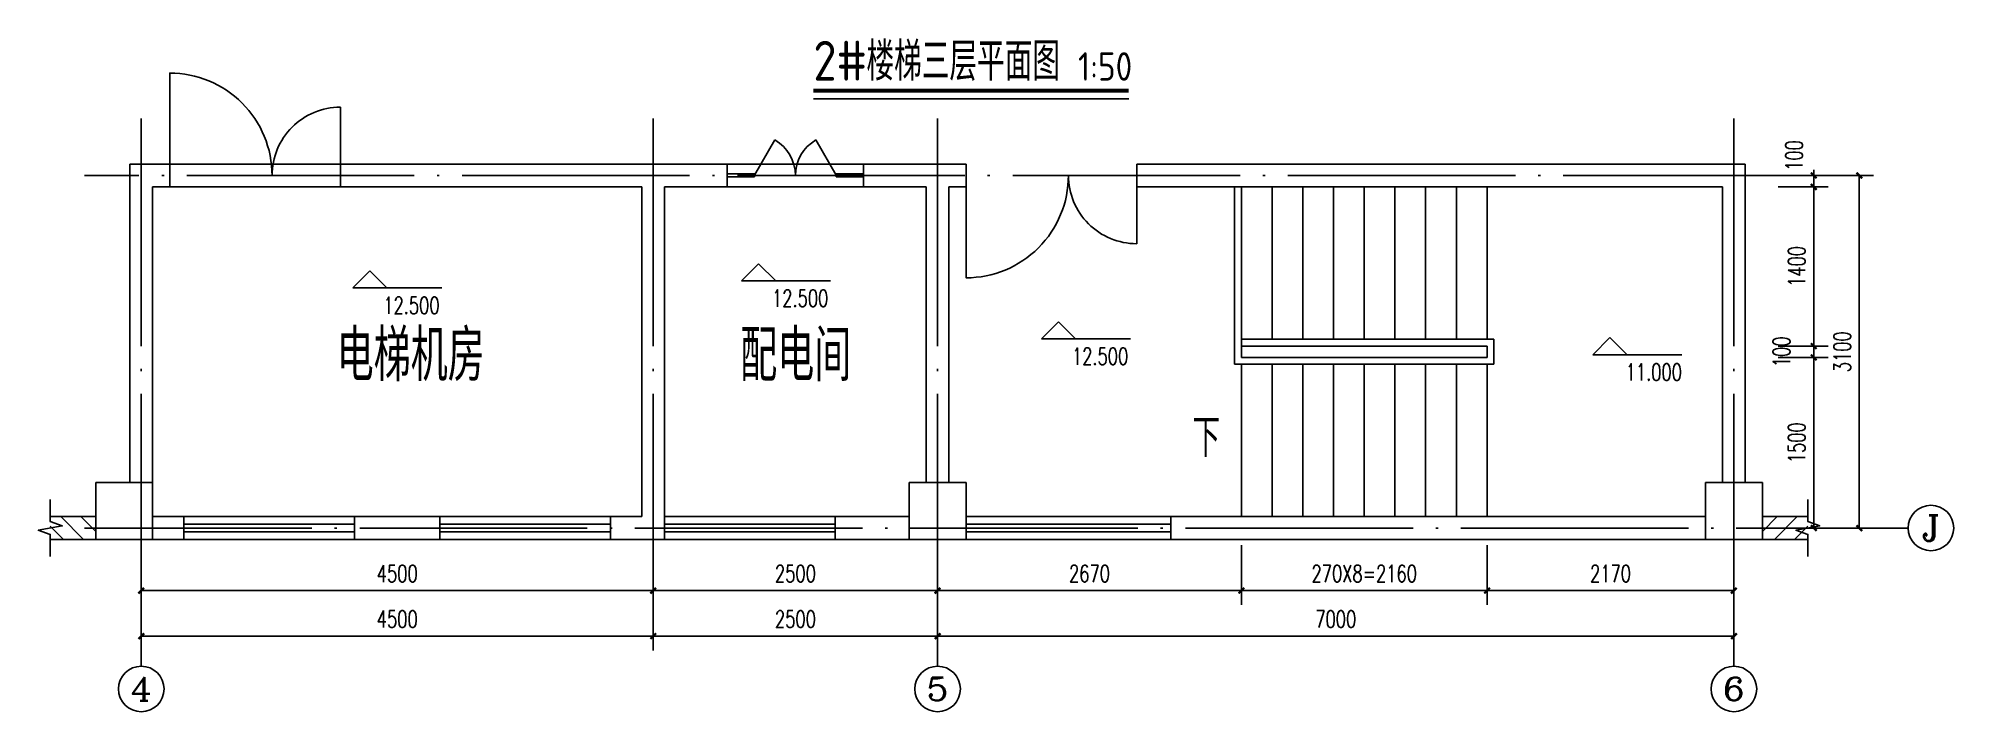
# Model space of a CAD drawing. Extents: x -4747 to 1060961, y -766984 to 396631.
# Drawn here: x 399747 to 416584, y -410476 to -404556 of the extents above; entities that cross this region are included whole.
import ezdxf
from ezdxf.enums import TextEntityAlignment as Align

# ---------------------------------------------------------------- set-up
doc = ezdxf.new("R2010")
doc.units = 0
doc.header["$LTSCALE"] = 1000
doc.header["$MEASUREMENT"] = 0
doc.linetypes.add('DOTE', pattern=[2.42, 2, -0.2, 0.02, -0.2])
doc.layers.get('0').update_dxf_attribs({"linetype": 'CONTINUOUS'})
doc.layers.get('DEFPOINTS').update_dxf_attribs({"linetype": 'CONTINUOUS'})
for name, color, linetype in [('AXIS', 3, 'CONTINUOUS'), ('AXIS_TEXT', 7, 'CONTINUOUS'), ('COLUMN', 9, 'CONTINUOUS'), ('DIM_ELEV', 3, 'CONTINUOUS'), ('DIM_SYMB', 3, 'CONTINUOUS'), ('DOTE', 1, 'DOTE'), ('PUB_DIM', 3, 'CONTINUOUS'), ('PUB_HATCH', 8, 'CONTINUOUS'), ('PUB_TEXT', 7, 'CONTINUOUS'), ('STAIR', 2, 'CONTINUOUS'), ('WALL', 6, 'CONTINUOUS'), ('WINDOW', 4, 'CONTINUOUS')]:
    doc.layers.add(name, color=color, linetype=linetype)
doc.styles.add('_TCH_AXIS', font='COMPLEX', dxfattribs={"bigfont": 'GBCBIG'})
doc.styles.add('_TCH_DIM', font='SIMPLEX', dxfattribs={"bigfont": 'GBCBIG'})
doc.styles.add('DIM_FONT', font='SIMPLEX', dxfattribs={"width": 0.7, "bigfont": 'GBCBIG'})
doc.styles.get("Standard").update_dxf_attribs({"font": 'gbenor.shx', "bigfont": 'gbcbig.shx'})
doc.dimstyles.new('DIMN50', dxfattribs={"dimscale": 0.5, "dimtxt": 300, "dimasz": 100, "dimexe": 250, "dimexo": 300, "dimgap": 150, "dimtad": 1, "dimdec": 0, "dimzin": 0, "dimtxsty": 'DIM_FONT', "dimblk": 'ARCHTICK', "dimcen": 0.09, "dimclrt": 7, "dimazin": 3, "dimtfac": 1, "dimtdec": 0, "dimtix": 1, "dimtmove": 0, "dimatfit": 3, "dimtolj": 1, "dimtzin": 0})

msp = doc.modelspace()

# ---------------------------------------------------------------- texts
at = {"layer": 'AXIS_TEXT', "style": '_TCH_AXIS'}
for s, height, width, p, p2 in [('J', 228.6, 1.353234, (416302.7, -408975.9), (416464.5, -408975.9)), ('4', 206, 1.2007, (400557.1, -410379.4), (400746.7, -410379.4)), ('5', 204, 1.382409, (407556, -410378.4), (407747.8, -410378.4)), ('6', 204, 1.395753, (414556, -410378.4), (414747.8, -410378.4))]:
    msp.add_text(s, height=height, dxfattribs=dict(at, width=width)).set_placement(p, p2, align=Align.FIT)
at = {"layer": 'PUB_TEXT'}
for s, height, p in [('2#', 350, (406559.8, -404928.4)), ('楼梯三层平面图', 337.59, (407026.5, -404928.4)), ('1:50', 250, (408885.9, -404928.4)), ('电梯机房', 452.13, (402369.1, -407570.6)), ('配电间', 452.13, (405916.5, -407570.6))]:
    msp.add_text(s, height=height, dxfattribs=at).set_placement(p)
at = {"layer": 'PUB_TEXT', "style": '_TCH_DIM', "width": 0.705882}
for s, p in [('12.500', (406196.5, -406915.9)), ('12.500', (402779.4, -406978.4)), ('12.500', (408832.7, -407426.1)), ('11.000', (413699.9, -407565))]:
    msp.add_text(s, height=148.75, dxfattribs=at).set_placement(p)
at = {"layer": 'PUB_TEXT', "style": '_TCH_DIM'}
msp.add_text('下', height=337.6, dxfattribs=at).set_placement((409892, -408236.6))

# ---------------------------------------------------------------- blocks, each defined once
blk = doc.blocks.new('_ARCHTICK')
at = {"color": 0, "linetype": 'BYBLOCK', "const_width": 0.4}
blk.add_lwpolyline([(-0.5, -0.5), (0.5, 0.5)], dxfattribs=at)
blk = doc.blocks.new('*D132')
at = {"layer": 'DEFPOINTS', "color": 0}
for p in [(414890, -405762), (415354, -405762), (414890, -405862)]:
    blk.add_point(p, dxfattribs=at)
at = {"layer": 'PUB_DIM', "color": 0}
for p, q in [((415040, -405762), (415479, -405762)), ((415354, -405762), (415354, -405712)), ((415354, -405862), (415354, -405762)), ((415040, -405862), (415479, -405862)), ((415354, -405862), (415354, -405912))]:
    blk.add_line(p, q, dxfattribs=at)
at = {"layer": 'PUB_DIM', "color": 0, "xscale": 50, "yscale": 50, "zscale": 50}
for p, rotation in [((415354, -405762), 270), ((415354, -405862), 90)]:
    blk.add_blockref('_ARCHTICK', p, dxfattribs=dict(at, rotation=rotation))
at = {"layer": 'PUB_DIM', "color": 7, "insert": (415181, -405587), "char_height": 150, "attachment_point": 5, "rotation": 90, "style": 'DIM_FONT'}
blk.add_mtext('\\A1;100', dxfattribs=at)
blk = doc.blocks.new('*D133')
at = {"layer": 'DEFPOINTS', "color": 0}
for p in [(414890, -405862), (415354, -405862), (414890, -407262)]:
    blk.add_point(p, dxfattribs=at)
at = {"layer": 'PUB_DIM', "color": 0}
for p, q in [((415040, -405862), (415479, -405862)), ((415354, -407262), (415354, -405862)), ((415040, -407262), (415479, -407262))]:
    blk.add_line(p, q, dxfattribs=at)
at = {"layer": 'PUB_DIM', "color": 0, "xscale": 50, "yscale": 50, "zscale": 50}
for p, rotation in [((415354, -405862), 90), ((415354, -407262), 270)]:
    blk.add_blockref('_ARCHTICK', p, dxfattribs=dict(at, rotation=rotation))
at = {"layer": 'PUB_DIM', "color": 7, "insert": (415204, -406562), "char_height": 150, "attachment_point": 5, "rotation": 90, "style": 'DIM_FONT'}
blk.add_mtext('\\A1;1400', dxfattribs=at)
blk = doc.blocks.new('*D134')
at = {"layer": 'DEFPOINTS', "color": 0}
for p in [(414890, -407262), (415354, -407262), (414890, -407362)]:
    blk.add_point(p, dxfattribs=at)
at = {"layer": 'PUB_DIM', "color": 0}
for p, q in [((415040, -407262), (415479, -407262)), ((415354, -407262), (415354, -407212)), ((415354, -407362), (415354, -407262)), ((415040, -407362), (415479, -407362)), ((415354, -407362), (415354, -407412))]:
    blk.add_line(p, q, dxfattribs=at)
at = {"layer": 'PUB_DIM', "color": 0, "xscale": 50, "yscale": 50, "zscale": 50}
for p, rotation in [((415354, -407262), 270), ((415354, -407362), 90)]:
    blk.add_blockref('_ARCHTICK', p, dxfattribs=dict(at, rotation=rotation))
at = {"layer": 'PUB_DIM', "color": 7, "insert": (415070, -407312), "char_height": 150, "attachment_point": 5, "rotation": 90, "style": 'DIM_FONT'}
blk.add_mtext('\\A1;100', dxfattribs=at)
blk = doc.blocks.new('*D135')
at = {"layer": 'DEFPOINTS', "color": 0}
for p in [(414890, -407362), (415354, -407362), (414890, -408862)]:
    blk.add_point(p, dxfattribs=at)
at = {"layer": 'PUB_DIM', "color": 0}
for p, q in [((415040, -407362), (415479, -407362)), ((415354, -408862), (415354, -407362)), ((415040, -408862), (415479, -408862))]:
    blk.add_line(p, q, dxfattribs=at)
at = {"layer": 'PUB_DIM', "color": 0, "xscale": 50, "yscale": 50, "zscale": 50}
for p, rotation in [((415354, -407362), 90), ((415354, -408862), 270)]:
    blk.add_blockref('_ARCHTICK', p, dxfattribs=dict(at, rotation=rotation))
at = {"layer": 'PUB_DIM', "color": 7, "insert": (415204, -408112), "char_height": 150, "attachment_point": 5, "rotation": 90, "style": 'DIM_FONT'}
blk.add_mtext('\\A1;1500', dxfattribs=at)
blk = doc.blocks.new('*D136')
at = {"layer": 'DEFPOINTS', "color": 0}
for p in [(414890, -405762), (415754, -405762), (414890, -408862)]:
    blk.add_point(p, dxfattribs=at)
at = {"layer": 'PUB_DIM', "color": 0}
for p, q in [((415040, -405762), (415879, -405762)), ((415754, -408862), (415754, -405762)), ((415040, -408862), (415879, -408862))]:
    blk.add_line(p, q, dxfattribs=at)
at = {"layer": 'PUB_DIM', "color": 0, "xscale": 50, "yscale": 50, "zscale": 50}
for p, rotation in [((415754, -405762), 90), ((415754, -408862), 270)]:
    blk.add_blockref('_ARCHTICK', p, dxfattribs=dict(at, rotation=rotation))
at = {"layer": 'PUB_DIM', "color": 7, "insert": (415604, -407312), "char_height": 150, "attachment_point": 5, "rotation": 90, "style": 'DIM_FONT'}
blk.add_mtext('\\A1;3100', dxfattribs=at)
blk = doc.blocks.new('*D137')
at = {"layer": 'DEFPOINTS', "color": 0}
for p in [(400652, -409262), (405152, -409262), (405152, -409812)]:
    blk.add_point(p, dxfattribs=at)
at = {"layer": 'PUB_DIM', "color": 0}
for p, q in [((400652, -409412), (400652, -409937)), ((405152, -409412), (405152, -409937)), ((400652, -409812), (405152, -409812))]:
    blk.add_line(p, q, dxfattribs=at)
at = {"layer": 'PUB_DIM', "color": 0, "xscale": 50, "yscale": 50, "zscale": 50, "rotation": 180}
blk.add_blockref('_ARCHTICK', (400652, -409812), dxfattribs=at)
at = {"layer": 'PUB_DIM', "color": 0, "xscale": 50, "yscale": 50, "zscale": 50}
blk.add_blockref('_ARCHTICK', (405152, -409812), dxfattribs=at)
at = {"layer": 'PUB_DIM', "color": 7, "insert": (402902, -409662), "char_height": 150, "attachment_point": 5, "style": 'DIM_FONT'}
blk.add_mtext('\\A1;4500', dxfattribs=at)
blk = doc.blocks.new('*D138')
at = {"layer": 'DEFPOINTS', "color": 0}
for p in [(405152, -409262), (407652, -409262), (407652, -409812)]:
    blk.add_point(p, dxfattribs=at)
at = {"layer": 'PUB_DIM', "color": 0}
for p, q in [((405152, -409412), (405152, -409937)), ((407652, -409412), (407652, -409937)), ((405152, -409812), (407652, -409812))]:
    blk.add_line(p, q, dxfattribs=at)
at = {"layer": 'PUB_DIM', "color": 0, "xscale": 50, "yscale": 50, "zscale": 50, "rotation": 180}
blk.add_blockref('_ARCHTICK', (405152, -409812), dxfattribs=at)
at = {"layer": 'PUB_DIM', "color": 0, "xscale": 50, "yscale": 50, "zscale": 50}
blk.add_blockref('_ARCHTICK', (407652, -409812), dxfattribs=at)
at = {"layer": 'PUB_DIM', "color": 7, "insert": (406402, -409662), "char_height": 150, "attachment_point": 5, "style": 'DIM_FONT'}
blk.add_mtext('\\A1;2500', dxfattribs=at)
blk = doc.blocks.new('*D139')
at = {"layer": 'DEFPOINTS', "color": 0}
for p in [(407652, -409262), (414652, -409262), (414652, -409812)]:
    blk.add_point(p, dxfattribs=at)
at = {"layer": 'PUB_DIM', "color": 0}
for p, q in [((407652, -409412), (407652, -409937)), ((414652, -409412), (414652, -409937)), ((407652, -409812), (414652, -409812))]:
    blk.add_line(p, q, dxfattribs=at)
at = {"layer": 'PUB_DIM', "color": 0, "xscale": 50, "yscale": 50, "zscale": 50, "rotation": 180}
blk.add_blockref('_ARCHTICK', (407652, -409812), dxfattribs=at)
at = {"layer": 'PUB_DIM', "color": 0, "xscale": 50, "yscale": 50, "zscale": 50}
blk.add_blockref('_ARCHTICK', (414652, -409812), dxfattribs=at)
at = {"layer": 'PUB_DIM', "color": 7, "insert": (411152, -409662), "char_height": 150, "attachment_point": 5, "style": 'DIM_FONT'}
blk.add_mtext('\\A1;7000', dxfattribs=at)
blk = doc.blocks.new('*D140')
at = {"layer": 'DEFPOINTS', "color": 0}
for p in [(400652, -408862), (405152, -408862), (405152, -409412)]:
    blk.add_point(p, dxfattribs=at)
at = {"layer": 'PUB_DIM', "color": 0}
for p, q in [((400652, -409012), (400652, -409537)), ((405152, -409012), (405152, -409537)), ((400652, -409412), (405152, -409412))]:
    blk.add_line(p, q, dxfattribs=at)
at = {"layer": 'PUB_DIM', "color": 0, "xscale": 50, "yscale": 50, "zscale": 50, "rotation": 180}
blk.add_blockref('_ARCHTICK', (400652, -409412), dxfattribs=at)
at = {"layer": 'PUB_DIM', "color": 0, "xscale": 50, "yscale": 50, "zscale": 50}
blk.add_blockref('_ARCHTICK', (405152, -409412), dxfattribs=at)
at = {"layer": 'PUB_DIM', "color": 7, "insert": (402902, -409262), "char_height": 150, "attachment_point": 5, "style": 'DIM_FONT'}
blk.add_mtext('\\A1;4500', dxfattribs=at)
blk = doc.blocks.new('*D141')
at = {"layer": 'DEFPOINTS', "color": 0}
for p in [(405152, -408862), (407652, -408862), (407652, -409412)]:
    blk.add_point(p, dxfattribs=at)
at = {"layer": 'PUB_DIM', "color": 0}
for p, q in [((405152, -409012), (405152, -409537)), ((407652, -409012), (407652, -409537)), ((405152, -409412), (407652, -409412))]:
    blk.add_line(p, q, dxfattribs=at)
at = {"layer": 'PUB_DIM', "color": 0, "xscale": 50, "yscale": 50, "zscale": 50, "rotation": 180}
blk.add_blockref('_ARCHTICK', (405152, -409412), dxfattribs=at)
at = {"layer": 'PUB_DIM', "color": 0, "xscale": 50, "yscale": 50, "zscale": 50}
blk.add_blockref('_ARCHTICK', (407652, -409412), dxfattribs=at)
at = {"layer": 'PUB_DIM', "color": 7, "insert": (406402, -409262), "char_height": 150, "attachment_point": 5, "style": 'DIM_FONT'}
blk.add_mtext('\\A1;2500', dxfattribs=at)
blk = doc.blocks.new('*D142')
at = {"layer": 'DEFPOINTS', "color": 0}
for p in [(407652, -408862), (410322, -408862), (410322, -409412)]:
    blk.add_point(p, dxfattribs=at)
at = {"layer": 'PUB_DIM', "color": 0}
for p, q in [((407652, -409012), (407652, -409537)), ((410322, -409012), (410322, -409537)), ((407652, -409412), (410322, -409412))]:
    blk.add_line(p, q, dxfattribs=at)
at = {"layer": 'PUB_DIM', "color": 0, "xscale": 50, "yscale": 50, "zscale": 50, "rotation": 180}
blk.add_blockref('_ARCHTICK', (407652, -409412), dxfattribs=at)
at = {"layer": 'PUB_DIM', "color": 0, "xscale": 50, "yscale": 50, "zscale": 50}
blk.add_blockref('_ARCHTICK', (410322, -409412), dxfattribs=at)
at = {"layer": 'PUB_DIM', "color": 7, "insert": (408987, -409262), "char_height": 150, "attachment_point": 5, "style": 'DIM_FONT'}
blk.add_mtext('\\A1;2670', dxfattribs=at)
blk = doc.blocks.new('*D143')
at = {"layer": 'DEFPOINTS', "color": 0}
for p in [(410322, -408862), (412482, -408862), (412482, -409412)]:
    blk.add_point(p, dxfattribs=at)
at = {"layer": 'PUB_DIM', "color": 0}
for p, q in [((410322, -409012), (410322, -409537)), ((412482, -409012), (412482, -409537)), ((410322, -409412), (412482, -409412))]:
    blk.add_line(p, q, dxfattribs=at)
at = {"layer": 'PUB_DIM', "color": 0, "xscale": 50, "yscale": 50, "zscale": 50, "rotation": 180}
blk.add_blockref('_ARCHTICK', (410322, -409412), dxfattribs=at)
at = {"layer": 'PUB_DIM', "color": 0, "xscale": 50, "yscale": 50, "zscale": 50}
blk.add_blockref('_ARCHTICK', (412482, -409412), dxfattribs=at)
at = {"layer": 'PUB_DIM', "color": 7, "insert": (411402, -409262), "char_height": 150, "attachment_point": 5, "style": 'DIM_FONT'}
blk.add_mtext('\\A1;270X8=2160', dxfattribs=at)
blk = doc.blocks.new('*D144')
at = {"layer": 'DEFPOINTS', "color": 0}
for p in [(412482, -408862), (414652, -408862), (414652, -409412)]:
    blk.add_point(p, dxfattribs=at)
at = {"layer": 'PUB_DIM', "color": 0}
for p, q in [((412482, -409012), (412482, -409537)), ((414652, -409012), (414652, -409537)), ((412482, -409412), (414652, -409412))]:
    blk.add_line(p, q, dxfattribs=at)
at = {"layer": 'PUB_DIM', "color": 0, "xscale": 50, "yscale": 50, "zscale": 50, "rotation": 180}
blk.add_blockref('_ARCHTICK', (412482, -409412), dxfattribs=at)
at = {"layer": 'PUB_DIM', "color": 0, "xscale": 50, "yscale": 50, "zscale": 50}
blk.add_blockref('_ARCHTICK', (414652, -409412), dxfattribs=at)
at = {"layer": 'PUB_DIM', "color": 7, "insert": (413567, -409262), "char_height": 150, "attachment_point": 5, "style": 'DIM_FONT'}
blk.add_mtext('\\A1;2170', dxfattribs=at)
blk = doc.blocks.new('$WINLIB2D$00000001')
at = {"color": 0}
for points in [[(-0.5, 0.5), (-0.5, -0.5)], [(-0.5, 0.5), (0.5, 0.5)], [(0.5, -0.5), (0.5, 0.5)], [(0.5, 0.1667), (-0.5, 0.1667)], [(0.5, -0.1667), (-0.5, -0.1667)], [(-0.5, -0.5), (0.5, -0.5)]]:
    blk.add_lwpolyline(points, dxfattribs=at)
blk = doc.blocks.new('$DORLIB2D$00000018')
for p, q in [((-0.299, 0.002), (-0.15, 0.26)), ((0.299, 0.002), (0.15, 0.26)), ((-0.5, 0.011), (-0.299, 0.011)), ((-0.299, 0.011), (-0.299, -0.011)), ((0.299, 0.011), (0.5, 0.011)), ((0.299, 0.011), (0.299, -0.011)), ((-0.5, -0.011), (-0.299, -0.011)), ((0.299, -0.011), (0.5, -0.011))]:
    blk.add_line(p, q)
for centre, start, end in [((-0.3, 0), 0, 60), ((0.3, 0), 120, 180)]:
    blk.add_arc(centre, 0.3, start, end)

# ---------------------------------------------------------------- dimensions: what is measured, and where the dimension line sits
at = {"layer": 'PUB_DIM'}
for base, p1, p2, picture, middle in [((415353.9, -405761.6), (414890.2, -405861.6), (414890.2, -405761.6), '*D132', (415181.4, -405586.6)), ((415353.9, -407261.6), (414890.2, -407361.6), (414890.2, -407261.6), '*D134', (415070.1, -407311.6))]:
    dim = msp.add_linear_dim(base=base, p1=p1, p2=p2, angle=90, dimstyle='DIMN50', dxfattribs=at)
    dim.commit()
    dim.dimension.update_dxf_attribs({"geometry": picture, "text_midpoint": middle, "dimtype": 129})
for p1, p2, distance, picture, middle in [((414890.2, -408861.6), (414890.2, -405761.6), -863.7, '*D136', (415603.9, -407311.6)), ((414890.2, -407261.6), (414890.2, -405861.6), -463.7, '*D133', (415203.9, -406561.6)), ((414890.2, -408861.6), (414890.2, -407361.6), -463.7, '*D135', (415203.9, -408111.6)), ((400651.9, -408861.6), (405151.9, -408861.6), -550.9, '*D140', (402901.9, -409262.5)), ((405151.9, -408861.6), (407651.9, -408861.6), -550.9, '*D141', (406401.9, -409262.5)), ((407651.9, -408861.6), (410321.9, -408861.6), -550.9, '*D142', (408986.9, -409262.5)), ((412481.9, -408861.6), (414651.9, -408861.6), -550.9, '*D144', (413566.9, -409262.5)), ((400651.9, -409261.6), (405151.9, -409261.6), -550.9, '*D137', (402901.9, -409662.5)), ((405151.9, -409261.6), (407651.9, -409261.6), -550.9, '*D138', (406401.9, -409662.5)), ((407651.9, -409261.6), (414651.9, -409261.6), -550.9, '*D139', (411151.9, -409662.5))]:
    dim = msp.add_aligned_dim(p1=p1, p2=p2, distance=distance, dimstyle='DIMN50', dxfattribs=at)
    dim.commit()
    dim.dimension.update_dxf_attribs({"geometry": picture, "text_midpoint": middle})
dim = msp.add_aligned_dim(p1=(410321.9, -408861.6), p2=(412481.9, -408861.6), distance=-550.9, text='270X8=2160', dimstyle='DIMN50', dxfattribs=at)
dim.commit()
dim.dimension.update_dxf_attribs({"geometry": '*D143', "text_midpoint": (411401.9, -409262.5)})

# ---------------------------------------------------------------- linework, layer by layer
at = {"layer": 'AXIS'}
for p, q in [((400651.9, -408961.6), (400651.9, -410076.4)), ((407651.9, -408961.6), (407651.9, -410076.4)), ((414651.9, -408961.6), (414651.9, -410076.4)), ((415151.9, -408861.6), (416183.6, -408861.6))]:
    msp.add_line(p, q, dxfattribs=at)
for centre in [(416383.6, -408861.6), (400651.9, -410276.4), (407651.9, -410276.4), (414651.9, -410276.4)]:
    msp.add_circle(centre, 200, dxfattribs=at)
at = {"layer": 'COLUMN'}
for p, q in [((400251.9, -408461.6), (400251.9, -408961.6)), ((400751.9, -408461.6), (400251.9, -408461.6)), ((400751.9, -408961.6), (400751.9, -408461.6)), ((407401.9, -408461.6), (407401.9, -408961.6)), ((407901.9, -408461.6), (407401.9, -408461.6)), ((407901.9, -408961.6), (407901.9, -408461.6)), ((414401.9, -408461.6), (414401.9, -408961.6)), ((414901.9, -408461.6), (414401.9, -408461.6)), ((414901.9, -408961.6), (414901.9, -408461.6)), ((400251.9, -408961.6), (400751.9, -408961.6)), ((407401.9, -408961.6), (407901.9, -408961.6)), ((414401.9, -408961.6), (414901.9, -408961.6))]:
    msp.add_line(p, q, dxfattribs=at)
at = {"layer": 'DIM_ELEV'}
for p, q in [((402661.9, -406600.9), (402511.9, -406750.9)), ((402661.9, -406600.9), (402811.9, -406750.9)), ((406079, -406538.4), (405929, -406688.4)), ((406079, -406538.4), (406229, -406688.4)), ((402511.9, -406750.9), (403294.4, -406750.9)), ((405929, -406688.4), (406711.5, -406688.4)), ((408715.2, -407048.6), (408565.2, -407198.6)), ((408715.2, -407048.6), (408865.2, -407198.6)), ((408565.2, -407198.6), (409347.7, -407198.6)), ((413562.4, -407187.5), (413412.4, -407337.5)), ((413562.4, -407187.5), (413712.4, -407337.5)), ((413412.4, -407337.5), (414194.9, -407337.5))]:
    msp.add_line(p, q, dxfattribs=at)
at = {"layer": 'DIM_SYMB', "const_width": 35}
msp.add_lwpolyline([(406559.8, -405017), (409331.9, -405017)], dxfattribs=at)
at = {"layer": 'DIM_SYMB'}
for points in [[(406559.8, -405087), (409331.9, -405087)], [(399851.9, -408611.6), (399851.9, -408805.4), (399956.9, -408843.6), (399746.9, -408880.6), (399851.9, -408917.9), (399851.9, -409111.6)], [(415301.9, -408611.6), (415301.9, -408805.4), (415406.9, -408843.6), (415196.9, -408880.6), (415301.9, -408917.9), (415301.9, -409111.6)]]:
    msp.add_lwpolyline(points, dxfattribs=at)
msp.add_lwpolyline([(410186.9, -408061.6, 0, 0, 0), (413516.9, -408061.6, 0, 0, 0), (413516.9, -406561.6, 0, 0, 0), (410756.9, -406561.6, 80, 0, 0), (410456.9, -406561.6, 0, 0, 0)], format="xyseb", dxfattribs=at)
at = {"layer": 'DOTE'}
for p, q in [((400651.9, -405261.6), (400651.9, -409361.6)), ((405151.9, -405261.6), (405151.9, -409361.6)), ((407651.9, -405261.6), (407651.9, -409361.6)), ((414651.9, -405261.6), (414651.9, -409361.6)), ((415151.9, -405761.6), (400151.9, -405761.6)), ((400151.9, -408861.6), (415151.9, -408861.6))]:
    msp.add_line(p, q, dxfattribs=at)
at = {"layer": 'PUB_HATCH'}
for p, q in [((399945, -408761.6), (400145, -408961.6)), ((400121.7, -408761.6), (400251.9, -408891.7)), ((415032, -408761.6), (414901.9, -408891.7)), ((415208.8, -408761.6), (415008.8, -408961.6)), ((399851.9, -408845.3), (399968.2, -408961.6)), ((415301.9, -408845.3), (415185.6, -408961.6))]:
    msp.add_line(p, q, dxfattribs=at)
at = {"layer": 'STAIR'}
for p, q in [((410261.9, -407421.6), (410261.9, -405861.6)), ((410261.9, -405861.6), (410321.9, -405861.6)), ((410321.9, -405861.6), (412481.9, -405861.6)), ((410321.9, -405861.6), (410321.9, -407201.6)), ((410321.9, -407361.6), (410321.9, -405861.6)), ((410591.9, -405861.6), (410591.9, -407201.6)), ((410861.9, -405861.6), (410861.9, -407201.6)), ((411131.9, -405861.6), (411131.9, -407201.6)), ((411401.9, -405861.6), (411401.9, -407201.6)), ((411671.9, -405861.6), (411671.9, -407201.6)), ((411941.9, -405861.6), (411941.9, -407201.6)), ((412211.9, -405861.6), (412211.9, -407201.6)), ((412481.9, -405861.6), (412481.9, -407201.6)), ((414551.9, -405861.6), (412481.9, -405861.6)), ((412481.9, -405861.6), (412481.9, -407201.6)), ((414551.9, -408461.6), (414551.9, -405861.6)), ((410321.9, -407201.6), (410321.9, -407261.6)), ((410321.9, -407201.6), (412541.9, -407201.6)), ((410321.9, -407201.6), (410321.9, -407261.6)), ((410321.9, -407261.6), (412481.9, -407261.6)), ((410321.9, -407261.6), (412481.9, -407261.6)), ((410321.9, -407261.6), (410321.9, -407361.6)), ((412481.9, -407261.6), (412481.9, -407361.6)), ((412481.9, -407261.6), (412481.9, -407361.6)), ((412541.9, -407201.6), (412541.9, -407421.6)), ((412541.9, -407421.6), (410261.9, -407421.6)), ((412481.9, -407361.6), (410321.9, -407361.6)), ((412481.9, -407361.6), (410321.9, -407361.6)), ((410321.9, -408761.6), (410321.9, -407421.6)), ((410591.9, -408761.6), (410591.9, -407421.6)), ((410861.9, -408761.6), (410861.9, -407421.6)), ((411131.9, -408761.6), (411131.9, -407421.6)), ((411401.9, -408761.6), (411401.9, -407421.6)), ((411671.9, -408761.6), (411671.9, -407421.6)), ((411941.9, -408761.6), (411941.9, -407421.6)), ((412211.9, -408761.6), (412211.9, -407421.6)), ((412481.9, -408761.6), (412481.9, -407421.6)), ((412481.9, -407421.6), (412481.9, -408761.6)), ((412481.9, -408761.6), (410321.9, -408761.6)), ((412481.9, -408761.6), (414401.9, -408761.6))]:
    msp.add_line(p, q, dxfattribs=at)
at = {"layer": 'WALL'}
for p, q in [((400551.9, -408461.6), (400551.9, -405661.6)), ((400901.9, -405661.6), (400551.9, -405661.6)), ((400901.9, -405861.6), (400901.9, -405661.6)), ((405152.7, -405661.6), (402401.9, -405661.6)), ((402401.9, -405661.6), (402401.9, -405861.6)), ((405801.9, -405661.6), (405151.9, -405661.6)), ((405801.9, -405861.6), (405801.9, -405661.6)), ((407651.9, -405661.6), (407001.9, -405661.6)), ((407001.9, -405661.6), (407001.9, -405861.6)), ((407901.9, -405661.6), (407651.9, -405661.6)), ((407901.9, -405861.6), (407901.9, -405661.6)), ((414751.9, -405661.6), (409401.9, -405661.6)), ((409401.9, -405661.6), (409401.9, -405861.6)), ((414751.9, -405661.6), (414751.9, -408461.6)), ((400751.9, -408461.6), (400751.9, -405861.6)), ((400751.9, -405861.6), (400901.9, -405861.6)), ((402401.9, -405861.6), (405051.9, -405861.6)), ((405051.9, -408761.6), (405051.9, -405861.6)), ((405251.9, -408761.6), (405251.9, -405861.6)), ((405251.9, -405861.6), (405801.9, -405861.6)), ((407001.9, -405861.6), (407551.9, -405861.6)), ((407551.9, -408461.6), (407551.9, -405861.6)), ((407751.9, -408461.6), (407751.9, -405861.6)), ((407751.9, -405861.6), (407901.9, -405861.6)), ((409401.9, -405861.6), (414551.9, -405861.6)), ((414551.9, -405861.6), (414551.9, -408461.6)), ((400251.9, -408761.6), (399851.9, -408761.6)), ((401026.9, -408761.6), (400751.9, -408761.6)), ((401026.9, -408961.6), (401026.9, -408761.6)), ((403276.9, -408761.6), (402526.9, -408761.6)), ((402526.9, -408761.6), (402526.9, -408961.6)), ((403276.9, -408961.6), (403276.9, -408761.6)), ((405051.9, -408761.6), (404776.9, -408761.6)), ((404776.9, -408761.6), (404776.9, -408961.6)), ((405251.9, -408961.6), (405251.9, -408761.6)), ((407401.9, -408761.6), (406751.9, -408761.6)), ((406751.9, -408761.6), (406751.9, -408961.6)), ((414401.9, -408761.6), (409701.9, -408761.6)), ((409701.9, -408761.6), (409701.9, -408961.6)), ((414901.9, -408761.6), (415301.9, -408761.6)), ((400251.9, -408961.6), (399851.9, -408961.6)), ((400751.9, -408961.6), (401026.9, -408961.6)), ((402526.9, -408961.6), (403276.9, -408961.6)), ((404776.9, -408961.6), (405151.9, -408961.6)), ((405151.9, -408961.6), (405251.9, -408961.6)), ((406751.9, -408961.6), (407401.9, -408961.6)), ((409701.9, -408961.6), (414401.9, -408961.6)), ((414901.9, -408961.6), (415301.9, -408961.6))]:
    msp.add_line(p, q, dxfattribs=at)
at = {"layer": 'WINDOW'}
for p, q in [((400901.9, -405661.6), (402401.9, -405661.6)), ((405801.9, -405661.6), (407001.9, -405661.6)), ((400901.9, -405861.6), (402401.9, -405861.6)), ((405801.9, -405861.6), (407001.9, -405861.6))]:
    msp.add_line(p, q, dxfattribs=at)
at = {"layer": 'WINDOW', "extrusion": (1.22465e-16, -7.4988e-33, -1)}
msp.add_lwpolyline([(-402401.9, -405761.6), (-402401.9, -405161.6, -0.4142136), (-401801.9, -405761.6, -0.4142136), (-400901.9, -404861.6), (-400901.9, -405761.6)], format="xyb", dxfattribs=at)
at = {"layer": 'WINDOW', "extrusion": (0, 0, -1)}
msp.add_lwpolyline([(-409401.9, -405761.6), (-409401.9, -406361.6, 0.4142136), (-408801.9, -405761.6, 0.4142136), (-407901.9, -406661.6), (-407901.9, -405761.6)], format="xyb", dxfattribs=at)

# ---------------------------------------------------------------- block references
at = {"layer": 'WINDOW', "xscale": 1200, "yscale": 1200, "zscale": 1200}
msp.add_blockref('$DORLIB2D$00000018', (406401.9, -405761.6), dxfattribs=at)
at = {"layer": 'WINDOW', "yscale": -200, "rotation": 180}
for p, xscale, zscale in [((401776.9, -408861.6), 1500, 1500), ((404026.9, -408861.6), 1500, 1500), ((406001.9, -408861.6), 1500, 1500), ((408801.9, -408861.6), -1800, -1800)]:
    msp.add_blockref('$WINLIB2D$00000001', p, dxfattribs=dict(at, xscale=xscale, zscale=zscale))

msp.set_redraw_order([(e.dxf.handle, doc.entitydb.next_handle()) for e in msp.query("TEXT MTEXT ATTDEF DIMENSION ARC_DIMENSION")])  # texts and dimensions are drawn at this point

doc.saveas('drawing.dxf')
